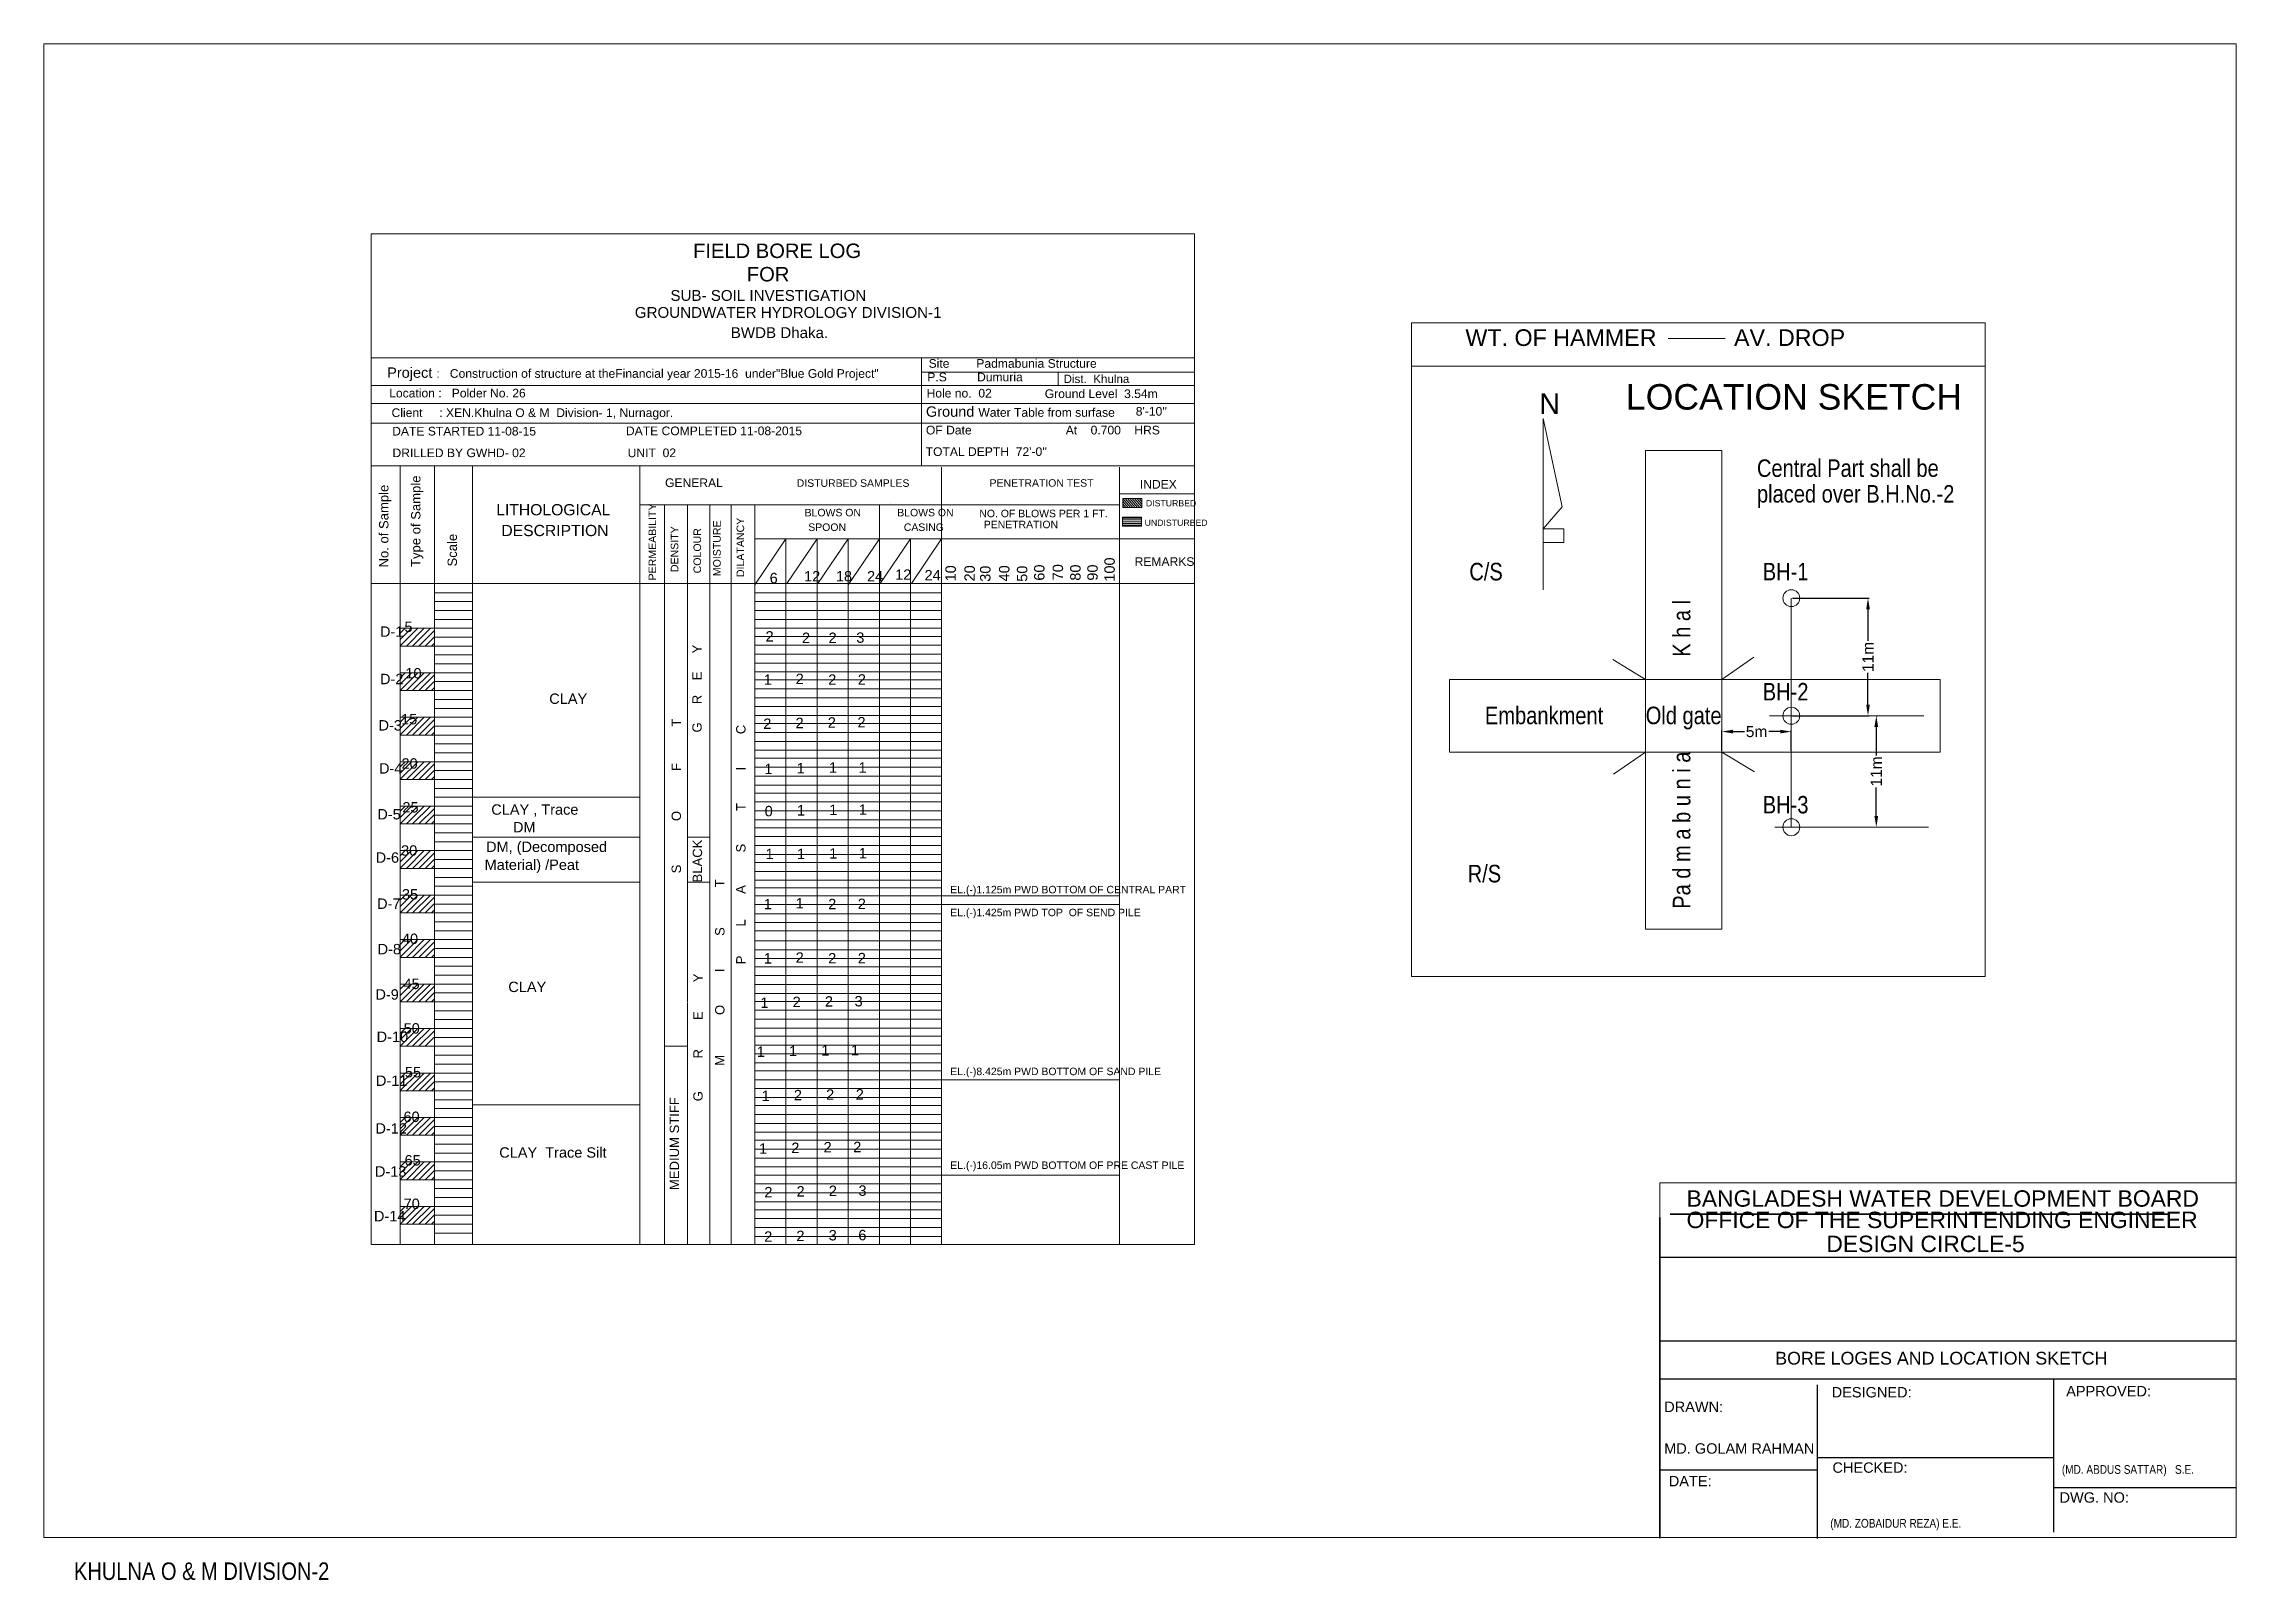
# Model space of a CAD drawing. Header units: feet. Extents: x 10083 to 81994, y 1397 to 4245.
# Drawn here: x 39694.6 to 40187.3, y 2039.6 to 2385 of the extents above; entities that cross this region are included whole.
import ezdxf

# ---------------------------------------------------------------- set-up
doc = ezdxf.new("R2010")
doc.units = ezdxf.units.FT
doc.header["$MEASUREMENT"] = 0
doc.header["$PDMODE"] = 35
doc.layers.get('0').update_dxf_attribs({"linetype": 'CONTINUOUS'})
doc.layers.get('Defpoints').update_dxf_attribs({"linetype": 'CONTINUOUS'})
doc.layers.add('OTHER', color=7, linetype='CONTINUOUS')
doc.layers.add('Text', color=7, linetype='CONTINUOUS')
for name, color, linetype, lineweight in [('Sheet', 250, 'CONTINUOUS', 35), ('VER', 15, 'CONTINUOUS', 13), ('WALL', 250, 'CONTINUOUS', 30)]:
    doc.layers.add(name, color=color, linetype=linetype, lineweight=lineweight)
doc.styles.add('ARIAL', font='arial.ttf')
doc.styles.add('ARIAL NARROW', font='ARIALN.TTF')
doc.styles.get("Standard").update_dxf_attribs({"font": 'arial.ttf'})
doc.styles.add('style1', font='arial.ttf')
doc.dimstyles.new('Architectural', dxfattribs={"dimtxt": 5, "dimasz": 6, "dimexe": 0.25, "dimexo": 0.25, "dimgap": 0.5, "dimtad": 0, "dimdec": 1, "dimzin": 3, "dimdsep": 46, "dimlunit": 3, "dimtxsty": 'Standard', "dimcen": 0.5, "dimclrd": 256, "dimclre": 256, "dimclrt": 242, "dimadec": 0, "dimazin": 0, "dimtfac": 0.5, "dimtdec": 1, "dimtofl": 0, "dimtmove": 0, "dimatfit": 3, "dimfxl": 0.25, "dimtolj": 1, "dimtzin": 0, "dimarcsym": 0})

msp = doc.modelspace()

# ---------------------------------------------------------------- texts
at = {"layer": 'Text'}
for s, height, style, p in [('WT. OF HAMMER            AV. DROP', 3.7406, 'ARIAL', (40014.09, 2317.11)), ('LOCATION SKETCH', 5.7265, 'ARIAL', (40050.15, 2302.8)), ('Central Part shall be', 3.9366, 'ARIAL NARROW', (40079.62, 2287.66)), ('placed over B.H.No.-2', 3.9366, 'ARIAL NARROW', (40079.62, 2281.89)), ('C/S', 3.937, 'ARIAL NARROW', (40014.97, 2264.4)), ('BH-1', 3.937, 'ARIAL NARROW', (40080.92, 2264.4)), ('BH-2', 3.937, 'ARIAL NARROW', (40080.92, 2237.39)), ('Embankment', 3.937, 'ARIAL NARROW', (40018.48, 2232.06)), ('Old gate', 3.937, 'ARIAL NARROW', (40054.61, 2232.06)), ('BH-3', 3.937, 'ARIAL NARROW', (40080.92, 2211.99)), ('R/S', 3.937, 'ARIAL NARROW', (40014.6, 2196.49)), ('BANGLADESH WATER DEVELOPMENT BOARD', 3.6822, 'ARIAL', (40063.79, 2123.56)), ('OFFICE OF THE SUPERINTENDING ENGINEER', 3.6822, 'ARIAL', (40063.79, 2118.75)), ('DESIGN CIRCLE-5', 3.6822, 'ARIAL', (40095.21, 2113.36)), ('BORE LOGES AND LOCATION SKETCH', 2.8632, 'ARIAL', (40083.73, 2088.06)), ('DRAWN:', 2.338, 'ARIAL', (40058.76, 2077.38)), ('DESIGNED:', 2.338, 'ARIAL', (40096.41, 2080.67)), ('APPROVED:', 2.338, 'ARIAL', (40149.12, 2080.91)), ('MD. GOLAM RAHMAN', 2.3379, 'ARIAL', (40058.76, 2068.02)), ('CHECKED:', 2.338, 'ARIAL', (40096.58, 2063.73)), ('(MD. ABDUS SATTAR)   S.E.', 1.9683, 'ARIAL NARROW', (40148.15, 2063.49)), ('DATE: ', 2.338, 'ARIAL', (40059.8, 2060.69)), ('DWG. NO:', 2.338, 'ARIAL', (40147.62, 2057)), ('(MD. ZOBAIDUR REZA) E.E.', 1.9683, 'ARIAL NARROW', (40096.1, 2051.38)), ('KHULNA O & M DIVISION-2', 3.9375, 'ARIAL NARROW', (39701.33, 2039.63))]:
    msp.add_text(s, height=height, dxfattribs=dict(at, style=style)).set_placement(p)
at = {"layer": 'Text', "style": 'ARIAL NARROW'}
msp.add_text('Pa d m a b u n i a                 K h a l ', height=3.9366, rotation=90, dxfattribs=at).set_placement((40064.64, 2190.55))
at = {"layer": 'VER', "color": 4, "lineweight": 15, "style": 'style1'}
msp.add_text('Dist.  Khulna', height=1.8687, dxfattribs=at).set_placement((39923.76, 2308.77))
at = {"layer": 'VER', "color": 4, "lineweight": 15, "attachment_point": 1, "style": 'style1'}
for s, insert, char_height, width in [(' {\\H0.8333x;P.S         Dumuria}', (39892.23, 2311.1), 2.3359, 100.58), (' {\\H0.8333x;Site        Padmabunia Structure}', (39892.52, 2314.15), 2.3359, 100.58), (' {\\H0.8333x;Hole no.  02}', (39892.06, 2307.46), 2.3359, 100.58), (' {\\H0.8333x;       Ground Level  3.54m}', (39913.34, 2307.34), 2.3359, 100.58), (' Ground {\\H0.8333x;Water Table from surfase }', (39891.92, 2303.52), 2.3359, 100.58), (" {\\H0.8333x;8'-10''}", (39939.08, 2303.39), 2.3359, 100.58), (' {\\H0.8333x;OF Date                            At    0.700    HRS        }', (39891.92, 2299.16), 2.3359, 100.58), (" {\\H0.8333x;TOTAL DEPTH  72'-0''}", (39891.86, 2294.32), 2.3359, 100.58), ('DISTURBED', (39942.27, 2282.44), 1.402, 60.348), ('UNDISTURBED', (39941.99, 2278.06), 1.4016, 60.348), ('12', (39885.91, 2266.86), 2.336, 100.58), ('24', (39892.51, 2266.73), 2.336, 100.58), ('\\P6', (39857.7, 2269.99), 2.34, 100.58), ('12', (39865.44, 2266.5), 2.336, 100.58), ('18', (39872.59, 2266.5), 2.336, 100.58), ('24', (39879.59, 2266.5), 2.336, 100.58), ('\\PD-1', (39770.12, 2257.94), 2.336, 100.58), ('\\P5', (39775.62, 2259.01), 2.34, 100.58), ('2', (39856.77, 2252.97), 2.34, 100.58), ('2', (39864.97, 2252.66), 2.34, 100.58), ('2', (39870.94, 2252.66), 2.34, 100.58), ('3', (39877.17, 2252.7), 2.34, 100.58), ('\\PD-2', (39770.12, 2247.28), 2.336, 100.58), ('\\P10', (39775.82, 2248.58), 2.336, 100.58), ('1', (39856.39, 2243.25), 2.34, 100.58), ('2', (39863.55, 2243.42), 2.34, 100.58), ('2', (39870.85, 2243.25), 2.34, 100.58), ('2', (39877.51, 2243.29), 2.34, 100.58), ('\\PD-3', (39769.79, 2236.86), 2.336, 100.58), ('\\P15', (39774.86, 2238.25), 2.336, 100.58), ('2', (39856.27, 2233.33), 2.34, 100.58), ('2', (39863.52, 2233.5), 2.34, 100.58), ('2', (39870.77, 2233.62), 2.34, 100.58), ('2', (39877.43, 2233.66), 2.34, 100.58), ('\\PD-4', (39769.9, 2227.18), 2.336, 100.58), ('\\P20', (39774.96, 2228.29), 2.336, 100.58), ('1', (39856.53, 2223.16), 2.34, 100.58), ('1', (39863.77, 2223.34), 2.34, 100.58), ('1', (39871.02, 2223.46), 2.34, 100.58), ('1', (39877.68, 2223.5), 2.34, 100.58), ('\\PD-5', (39769.52, 2216.87), 2.336, 100.58), ('\\P25', (39775.15, 2218.43), 2.336, 100.58), ('0', (39856.58, 2213.68), 2.34, 100.58), ('1', (39863.83, 2213.86), 2.34, 100.58), ('1', (39871.08, 2213.98), 2.34, 100.58), ('1', (39877.74, 2214.02), 2.34, 100.58), ('\\PD-6', (39769.14, 2207.13), 2.336, 100.58), ('\\P30', (39774.86, 2208.72), 2.336, 100.58), ('1', (39856.77, 2204.05), 2.34, 100.58), ('1', (39863.83, 2204.05), 2.34, 100.58), ('1', (39871.08, 2204.17), 2.34, 100.58), ('1', (39877.74, 2204.21), 2.34, 100.58), ('\\PD-7', (39769.47, 2196.76), 2.336, 100.58), ('\\P35', (39775.05, 2198.86), 2.336, 100.58), ('1', (39863.55, 2192.96), 2.34, 100.58), ('2', (39870.85, 2192.79), 2.34, 100.58), ('2', (39877.51, 2192.83), 2.34, 100.58), ('1', (39856.39, 2192.78), 2.34, 100.58), ('\\P40', (39775.05, 2188.86), 2.336, 100.58), ('\\PD-8', (39769.58, 2186.54), 2.336, 100.58), ('1', (39856.39, 2180.58), 2.34, 100.58), ('2', (39863.55, 2180.76), 2.34, 100.58), ('2', (39870.85, 2180.59), 2.34, 100.58), ('2', (39877.51, 2180.63), 2.34, 100.58), ('\\P45', (39775.4, 2178.72), 2.336, 100.58), ('\\PD-9', (39769.09, 2176.35), 2.336, 100.58), ('1', (39855.62, 2170.59), 2.34, 100.58), ('2', (39862.87, 2170.77), 2.34, 100.58), ('2', (39870.12, 2170.89), 2.34, 100.58), ('3', (39876.78, 2170.93), 2.34, 100.58), ('\\P50', (39775.43, 2168.72), 2.336, 100.58), ('\\PD-10', (39769.36, 2166.83), 2.336, 100.58), ('1', (39854.81, 2159.59), 2.34, 100.58), ('1', (39862.06, 2159.76), 2.34, 100.58), ('1', (39869.31, 2159.88), 2.34, 100.58), ('1', (39875.97, 2159.92), 2.34, 100.58), ('\\P55', (39775.72, 2158.86), 2.336, 100.58), ('\\PD-11', (39769.2, 2156.95), 2.336, 100.58), ('1', (39855.89, 2149.65), 2.34, 100.58), ('2', (39863.14, 2149.83), 2.34, 100.58), ('2', (39870.39, 2149.95), 2.34, 100.58), ('2', (39877.05, 2149.99), 2.34, 100.58), ('\\P60', (39775.4, 2148.84), 2.336, 100.58), ('\\PD-12', (39769.09, 2146.22), 2.336, 100.58), ('\\P65', (39775.64, 2139.05), 2.336, 100.58), ('1', (39855.32, 2137.81), 2.34, 100.58), ('2', (39862.57, 2137.98), 2.34, 100.58), ('2', (39869.82, 2138.11), 2.34, 100.58), ('2', (39876.48, 2138.15), 2.34, 100.58), ('\\PD-13', (39768.98, 2136.54), 2.336, 100.58), ('\\P70', (39775.43, 2129.27), 2.336, 100.58), ('2', (39856.51, 2128), 2.34, 100.58), ('2', (39863.75, 2128.18), 2.34, 100.58), ('2', (39871, 2128.3), 2.34, 100.58), ('3', (39877.66, 2128.34), 2.34, 100.58), ('\\PD-14', (39768.76, 2126.5), 2.336, 100.58), ('2', (39856.47, 2118.01), 2.34, 100.58), ('2', (39863.71, 2118.18), 2.34, 100.58), ('3', (39870.97, 2118.31), 2.34, 100.58), ('6', (39877.63, 2118.35), 2.34, 100.58)]:
    msp.add_mtext(s, dxfattribs=dict(at, insert=insert, char_height=char_height, width=width))
at = {"layer": 'VER', "color": 4, "lineweight": 15, "char_height": 2.336, "width": 100.58, "attachment_point": 1, "rotation": 90, "style": 'style1'}
for s, insert in [('10', (39897.21, 2264.16)), ('20', (39901.48, 2264.16)), ('30', (39905, 2264.08)), ('40', (39909.26, 2264.16)), ('50', (39913.28, 2264.08)), ('60', (39917.13, 2264.33)), ('70', (39921.31, 2264.41)), ('80', (39925.25, 2264.33)), ('90', (39929.1, 2264.33)), ('100', (39932.93, 2264.11))]:
    msp.add_mtext(s, dxfattribs=dict(at, insert=insert))
at = {"layer": 'WALL', "color": 6, "attachment_point": 1, "style": 'style1'}
for s, insert, char_height, width in [('FIELD BORE LOG', (39840.48, 2340.13), 3.2443, 139.6944), ('FOR ', (39852.57, 2334.87), 3.244, 139.6944), ('GROUNDWATER HYDROLOGY DIVISION-1', (39827.39, 2325.86), 2.4333, 104.7708), ('SUB- SOIL INVESTIGATION', (39835.4, 2329.68), 2.4333, 104.7708), ('BWDB Dhaka.', (39848.95, 2321.32), 2.4333, 104.7708), ('  Project {\\H0.8333x;:   Construction of structure at theFinancial year 2015-16  under"Blue Gold Project" }', (39769.92, 2312.28), 2.33592, 130.5752), (' {\\H0.8333x;Location :   Polder No. 26}', (39771.28, 2307.48), 2.3359, 100.58), (' N', (40028.85, 2306.48), 4.672, 201.16), ('\\pt56.06; {\\H0.8333x;Client     : XEN.Khulna O & M  Division- 1, Nurnagor.}', (39771.81, 2303.07), 2.3359, 100.58), ('\\pt56.06; {\\H0.8333x;DATE STARTED 11-08-15}', (39771.95, 2298.92), 2.3359, 100.58), ('\\pt56.06; {\\H0.8333x;DATE COMPLETED 11-08-2015}', (39824.49, 2298.99), 2.3359, 100.58), ('\\pt56.06; {\\H0.8333x;DRILLED BY GWHD- 02}', (39772.02, 2294.05), 2.3359, 100.58), ('\\pt56.06; {\\H0.8333x;UNIT  02}', (39824.88, 2294.05), 2.3359, 100.58), ('\\pt56.06; {\\H0.8333x;GENERAL}', (39833.28, 2287.32), 2.3359, 100.58), ('\\PDISTURBED SAMPLES', (39863.79, 2289.92), 1.6819, 72.4176), ('\\P\\P\\PPENETRATION TEST', (39907.13, 2295.55), 1.6819, 72.4176), ('\\pt56.06; {\\H0.8333x;INDEX}', (39940, 2286.98), 2.3359, 100.58), ('LITHOLOGICAL', (39796.24, 2281.55), 2.5228, 108.6264), (' DESCRIPTION', (39796.42, 2276.87), 2.5228, 108.6264), (' BLOWS ON', (39864.91, 2280.48), 1.682, 72.4176), ('SPOON', (39866.38, 2277.2), 1.682, 72.4176), (' BLOWS ON', (39885.73, 2280.48), 1.682, 72.4176), (' CASING', (39887.2, 2277.2), 1.682, 72.4176), ('\\P\\P\\P.', (39891.03, 2286.93), 1.68, 72.4176), ('\\PNO. OF BLOWS PER 1 FT.', (39904.83, 2283.08), 1.6819, 72.4176), ('\\P\\P\\PPENETRATION  ', (39905.82, 2286.22), 1.6819, 72.4176), ('\\pt56.06; {\\H0.8333x;REMARKS}', (39938.82, 2269.6), 2.3359, 100.58), (' CLAY  ', (39807.26, 2238.96), 2.336, 100.58), (' CLAY , Trace ', (39794.23, 2214.03), 2.3359, 100.58), (' DM', (39799.1, 2210.07), 2.336, 100.58), (' DM, (Decomposed', (39793.05, 2205.66), 2.3359, 100.58), (' Material) /Peat', (39792.73, 2201.62), 2.3359, 100.58), ('\\P\\P\\PEL.(-)1.125m PWD BOTTOM OF CENTRAL PART', (39898.29, 2204.12), 1.6819, 72.4176), ('\\P\\P\\PEL.(-)1.425m PWD TOP  OF SEND PILE', (39898.29, 2198.97), 1.6819, 72.4176), (' CLAY  ', (39798.05, 2174.16), 2.336, 100.58), ('\\P\\P\\PEL.(-)8.425m PWD BOTTOM OF SAND PILE', (39898.29, 2163.23), 1.6819, 72.4176), (' CLAY  Trace Silt ', (39796.02, 2136.92), 2.3359, 100.58), ('\\P\\P\\PEL.(-)16.05m PWD BOTTOM OF PRE CAST PILE', (39898.29, 2142.14), 1.6819, 72.4176)]:
    msp.add_mtext(s, dxfattribs=dict(at, insert=insert, char_height=char_height, width=width))
at = {"layer": 'WALL', "color": 6, "attachment_point": 1, "rotation": 90, "style": 'style1'}
for s, insert, char_height, width in [('Type of Sample', (39777.1, 2267.41), 2.1023, 90.522), ('No. of Sample', (39769.91, 2267.3), 2.1023, 90.522), ('PERMEABILITY', (39830.48, 2264.38), 1.7029, 73.3228), ('MOISTURE', (39845, 2265.34), 1.703, 73.3228), ('DILATANCY', (39850.26, 2265.13), 1.703, 73.3228), ('Scale', (39785.31, 2267.52), 2.102, 90.522), ('DENSITY', (39835.47, 2266.26), 1.703, 73.3228), ('COLOUR', (39840.58, 2265.97), 1.703, 73.3228), (' G     R    E     Y', (39840.32, 2229.37), 2.1023, 90.522), ('S            O           F          T', (39835.66, 2198.52), 2.1023, 90.522), (' P        L       A         S         T         I         C', (39850.17, 2177.26), 2.1023, 90.522), (' BLACK', (39840.41, 2195.65), 2.102, 90.522), ('M           O         I         S           T', (39845.44, 2155.24), 2.1023, 90.522), ('G         R        E        Y', (39840.54, 2147.26), 2.1023, 90.522), ('MEDIUM STIFF', (39835.23, 2127.31), 2.1023, 90.522)]:
    msp.add_mtext(s, dxfattribs=dict(at, insert=insert, char_height=char_height, width=width))

# ---------------------------------------------------------------- blocks, each defined once
blk = doc.blocks.new('*D56')
at = {"lineweight": -2, "ltscale": 0.5}
for p, q in [((40087.59, 2260.4), (40104.82, 2260.4)), ((40104.57, 2257.9), (40104.57, 2250.77)), ((40104.57, 2236.46), (40104.57, 2243.59)), ((40087.59, 2233.96), (40104.82, 2233.96))]:
    blk.add_line(p, q, dxfattribs=at)
at = {"lineweight": 15, "ltscale": 0.5}
for points in [[(40104.16, 2257.9), (40104.99, 2257.9), (40104.57, 2260.4)], [(40104.16, 2236.46), (40104.99, 2236.46), (40104.57, 2233.96)]]:
    blk.add_solid(points, dxfattribs=at)
at = {"layer": 'Defpoints', "color": 0, "lineweight": 15, "ltscale": 0.5}
for p in [(40087.34, 2260.4), (40087.34, 2233.96), (40104.57, 2233.96)]:
    blk.add_point(p, dxfattribs=at)
at = {"color": 242, "lineweight": 15, "ltscale": 0.5, "insert": (40104.57, 2247.18), "char_height": 2.5, "attachment_point": 5, "rotation": 90}
blk.add_mtext('\\A1;11m', dxfattribs=at)
blk = doc.blocks.new('*D57')
at = {"lineweight": -2, "ltscale": 0.5}
for p, q in [((40071.73, 2226.04), (40071.73, 2230.64)), ((40074.23, 2230.39), (40076.79, 2230.39)), ((40084.84, 2230.39), (40082.28, 2230.39)), ((40087.34, 2226.04), (40087.34, 2230.64))]:
    blk.add_line(p, q, dxfattribs=at)
at = {"lineweight": 15, "ltscale": 0.5}
for points in [[(40074.23, 2230.81), (40074.23, 2229.98), (40071.73, 2230.39)], [(40084.84, 2230.81), (40084.84, 2229.98), (40087.34, 2230.39)]]:
    blk.add_solid(points, dxfattribs=at)
at = {"layer": 'Defpoints', "color": 0, "lineweight": 15, "ltscale": 0.5}
for p in [(40087.34, 2230.39), (40071.73, 2225.79), (40087.34, 2225.79)]:
    blk.add_point(p, dxfattribs=at)
at = {"color": 242, "lineweight": 15, "ltscale": 0.5, "insert": (40079.53, 2230.39), "char_height": 2.5, "attachment_point": 5}
blk.add_mtext('\\A1;5m', dxfattribs=at)
blk = doc.blocks.new('*D58')
at = {"lineweight": -2, "ltscale": 0.5}
for p, q in [((40106.5, 2233.96), (40106.69, 2233.96)), ((40106.44, 2231.46), (40106.44, 2225.01)), ((40106.44, 2211.38), (40106.44, 2217.82))]:
    blk.add_line(p, q, dxfattribs=at)
at = {"lineweight": 15, "ltscale": 0.5}
for points in [[(40106.02, 2231.46), (40106.85, 2231.46), (40106.44, 2233.96)], [(40106.02, 2211.38), (40106.85, 2211.38), (40106.44, 2208.88)]]:
    blk.add_solid(points, dxfattribs=at)
at = {"layer": 'Defpoints', "color": 0, "lineweight": 15, "ltscale": 0.5}
for p in [(40106.25, 2233.96), (40106.44, 2208.88), (40106.44, 2208.88)]:
    blk.add_point(p, dxfattribs=at)
at = {"color": 242, "lineweight": 15, "ltscale": 0.5, "insert": (40106.44, 2221.42), "char_height": 2.5, "attachment_point": 5, "rotation": 90}
blk.add_mtext('\\A1;11m', dxfattribs=at)

# ---------------------------------------------------------------- dimensions: what is measured, and where the dimension line sits
at = {"color": 1, "lineweight": 15, "ltscale": 0.5}
for base, p1, p2, picture, middle in [((40104.57, 2233.96), (40087.34, 2260.4), (40087.34, 2233.96), '*D56', (40104.57, 2247.18)), ((40106.44, 2208.88), (40106.25, 2233.96), (40106.44, 2208.88), '*D58', (40106.44, 2221.42))]:
    dim = msp.add_linear_dim(base=base, p1=p1, p2=p2, angle=90, text='11m', dimstyle='Architectural', override={"dimtxt": 2.5, "dimasz": 2.5, "dimfxl": 3, "dimarcsym": 1}, dxfattribs=at)
    dim.commit()
    dim.dimension.update_dxf_attribs({"geometry": picture, "text_midpoint": middle})
dim = msp.add_linear_dim(base=(40087.34, 2230.39), p1=(40071.73, 2225.79), p2=(40087.34, 2225.79), text='5m', dimstyle='Architectural', override={"dimtxt": 2.5, "dimasz": 2.5, "dimfxl": 3, "dimarcsym": 1}, dxfattribs=at)
dim.commit()
dim.dimension.update_dxf_attribs({"geometry": '*D57', "text_midpoint": (40079.53, 2230.39)})

# ---------------------------------------------------------------- linework, layer by layer
at = {"color": 1, "lineweight": 15, "ltscale": 0.5}
for p, q in [((39694.56, 2049.17), (39694.56, 2385.05)), ((40002, 2322.28), (40130.92, 2322.28)), ((40002, 2322.28), (40002, 2175.33)), ((40130.92, 2322.28), (40130.92, 2175.33)), ((40059.67, 2318.79), (40072.47, 2318.79)), ((40130.92, 2312.53), (40002, 2312.53)), ((40054.54, 2186), (40054.54, 2293.63)), ((40054.54, 2293.63), (40071.73, 2293.63)), ((40071.73, 2293.63), (40071.73, 2186)), ((40087.34, 2260.4), (40087.34, 2208.88)), ((40087.34, 2233.96), (40087.34, 2256.4)), ((40071.73, 2242.12), (40078.88, 2247.11)), ((40010.53, 2242.12), (40120.77, 2242.12)), ((40010.53, 2225.79), (40010.53, 2242.12)), ((40054.54, 2242.12), (40047.24, 2246.58)), ((40120.77, 2242.12), (40120.77, 2225.79)), ((40117.12, 2233.96), (40082.46, 2233.96)), ((40120.77, 2225.79), (40010.53, 2225.79)), ((40047.39, 2220.8), (40054.54, 2225.79)), ((40079.04, 2221.34), (40071.73, 2225.79)), ((39790.92, 2215.62), (39828.5, 2215.62)), ((40083.66, 2208.88), (40094.68, 2208.88)), ((40094.68, 2208.88), (40118.19, 2208.88)), ((39790.92, 2206.68), (39828.5, 2206.68)), ((39839.22, 2206.68), (39844.22, 2206.68)), ((39790.92, 2196.55), (39828.5, 2196.55)), ((39839.22, 2196.55), (39844.22, 2196.55)), ((39896.36, 2193.43), (39936.36, 2193.43)), ((39896.36, 2191.54), (39936.36, 2191.54)), ((40054.54, 2186), (40071.73, 2186)), ((40130.92, 2175.33), (40002, 2175.33)), ((39834.09, 2159.62), (39839.22, 2159.62)), ((39896.36, 2152.1), (39936.36, 2152.1)), ((39896.36, 2130.68), (39936.36, 2130.68)), ((40057.76, 2128.94), (40057.76, 2049)), ((40187.32, 2128.94), (40057.76, 2128.94))]:
    msp.add_line(p, q, dxfattribs=at)
msp.add_lwpolyline([(39694.56, 2385.05), (40187.32, 2385.05), (40187.32, 2049.17), (39694.56, 2049.17)], close=True, dxfattribs=at)
for centre in [(40087.34, 2260.4), (40087.34, 2233.96), (40087.34, 2208.88)]:
    msp.add_circle(centre, 1.9, dxfattribs=at)
at = {"layer": 'OTHER', "lineweight": 15}
for p, q in [((39953.22, 2342.29), (39932.53, 2342.29)), ((39891.81, 2314.42), (39891.81, 2290.16)), ((39922.55, 2311.88), (39922.55, 2311.88)), ((39922.55, 2311.18), (39922.55, 2308.18)), ((40031.59, 2300.83), (40031.59, 2262.29)), ((40031.59, 2300.83), (40035.85, 2280.93)), ((39936.36, 2289.88), (39936.36, 2281.38)), ((39884.81, 2281.67), (39884.81, 2281.67)), ((39936.36, 2283.85), (39953.22, 2283.85)), ((39937.07, 2282.21), (39938.27, 2280.81)), ((39937.07, 2281.6), (39937.74, 2280.81)), ((39936.36, 2281.38), (39936.36, 2115.06)), ((39937.1, 2281.05), (39937.25, 2280.87)), ((40035.85, 2280.93), (40031.59, 2275.97)), ((39854.36, 2263.43), (39861.36, 2273.75)), ((39870.81, 2274.03), (39870.81, 2274.03)), ((39870.81, 2274.03), (39870.81, 2274.03)), ((39790.92, 2263.71), (39787.91, 2263.71))]:
    msp.add_line(p, q, dxfattribs=at)
at = {"layer": 'OTHER'}
for p, q in [((40057.76, 2112.18), (40187.32, 2112.18)), ((40057.76, 2093.36), (40187.32, 2093.36)), ((40057.76, 2084.85), (40187.32, 2084.85)), ((40146.27, 2084.85), (40146.27, 2050.35)), ((40093.17, 2083.48), (40093.17, 2048.98)), ((40093.17, 2067.15), (40146.27, 2067.15)), ((40057.72, 2064.41), (40093.17, 2064.41)), ((40146.27, 2060.41), (40187.32, 2060.41))]:
    msp.add_line(p, q, dxfattribs=at)
at = {"layer": 'OTHER', "lineweight": 15}
msp.add_lwpolyline([(40031.59, 2275.97), (40036.2, 2275.97), (40036.2, 2272.93), (40031.59, 2272.93)], close=True, dxfattribs=at)
at = {"layer": 'Sheet'}
for p, q in [((40057.76, 2049), (40057.76, 2121.11)), ((40060.14, 2121.87), (40172.22, 2121.87))]:
    msp.add_line(p, q, dxfattribs=at)
at = {"layer": 'VER', "color": 4, "lineweight": 15}
for p, q in [((39932.53, 2342.29), (39768.12, 2342.29)), ((39768.12, 2314.42), (39953.22, 2314.42)), ((39891.81, 2314.42), (39880.98, 2314.42)), ((39891.81, 2311.18), (39953.22, 2311.18)), ((39768.12, 2308.18), (39953.22, 2308.18)), ((39768.12, 2304.17), (39953.22, 2304.17)), ((39768.12, 2299.76), (39953.22, 2299.76)), ((39768.12, 2290.16), (39953.22, 2290.16)), ((39774.67, 2290.16), (39774.67, 2115.06)), ((39782.38, 2290.16), (39782.38, 2115.06)), ((39790.92, 2290.16), (39790.92, 2115.06)), ((39790.92, 2290.16), (39790.92, 2115.06)), ((39828.5, 2290.16), (39828.5, 2115.06)), ((39896.36, 2289.88), (39896.36, 2115.06)), ((39937.07, 2282.82), (39938.8, 2280.81)), ((39937.07, 2282.82), (39938.8, 2280.81)), ((39937.07, 2282.82), (39938.8, 2280.81)), ((39937.59, 2282.82), (39939.33, 2280.81)), ((39938.12, 2282.82), (39939.86, 2280.81)), ((39938.65, 2282.82), (39940.39, 2280.81)), ((39939.18, 2282.82), (39940.91, 2280.81)), ((39939.71, 2282.82), (39941.35, 2280.92)), ((39940.23, 2282.82), (39941.35, 2281.54)), ((39940.76, 2282.82), (39941.35, 2282.15)), ((39828.5, 2281.38), (39936.36, 2281.38)), ((39834.09, 2281.38), (39834.09, 2115.06)), ((39839.22, 2281.38), (39839.22, 2169.5)), ((39844.22, 2281.38), (39844.22, 2115.06)), ((39849.07, 2281.43), (39849.07, 2115.11)), ((39854.36, 2281.38), (39854.36, 2115.06)), ((39882.36, 2281.38), (39882.36, 2261.62)), ((39941.31, 2278.38), (39937.03, 2278.38)), ((39941.31, 2277.98), (39937.03, 2277.98)), ((39941.31, 2277.58), (39937.03, 2277.58)), ((39941.31, 2277.18), (39937.03, 2277.18)), ((39941.31, 2276.78), (39937.03, 2276.78)), ((39953.22, 2273.75), (39854.36, 2273.75)), ((39861.36, 2273.75), (39861.36, 2115.06)), ((39861.55, 2263.71), (39868.36, 2273.75)), ((39868.36, 2273.75), (39868.36, 2115.06)), ((39868.55, 2263.71), (39875.36, 2273.75)), ((39875.36, 2273.75), (39875.36, 2115.06)), ((39875.36, 2263.43), (39882.36, 2273.75)), ((39882.55, 2263.71), (39889.36, 2273.75)), ((39889.36, 2273.75), (39889.36, 2261.62)), ((39889.55, 2263.71), (39896.36, 2273.75)), ((39768.12, 2263.71), (39953.22, 2263.71)), ((39834.09, 2263.43), (39834.09, 2115.06)), ((39844.22, 2263.43), (39844.22, 2115.06)), ((39863.81, 2263.71), (39866.75, 2263.71)), ((39863.81, 2263.71), (39865, 2263.71)), ((39877.81, 2263.71), (39877.81, 2263.71)), ((39891.81, 2263.71), (39891.81, 2263.71)), ((39782.38, 2261.62), (39790.92, 2261.62)), ((39782.38, 2259.62), (39790.92, 2259.62)), ((39782.38, 2257.62), (39790.92, 2257.62)), ((39854.36, 2261.62), (39896.36, 2261.62)), ((39854.36, 2259.62), (39896.36, 2259.62)), ((39854.36, 2257.62), (39896.36, 2257.62)), ((39868.36, 2261.62), (39868.36, 2115.06)), ((39875.36, 2261.62), (39875.36, 2115.06)), ((39882.36, 2261.62), (39882.36, 2115.06)), ((39889.36, 2261.62), (39889.36, 2115.06)), ((39774.67, 2253.62), (39790.92, 2253.62)), ((39777.21, 2253.62), (39774.67, 2251.08)), ((39775.8, 2253.62), (39774.67, 2252.49)), ((39778.63, 2253.62), (39774.67, 2249.66)), ((39780.04, 2253.62), (39776.04, 2249.62)), ((39781.46, 2253.62), (39777.45, 2249.62)), ((39782.38, 2253.13), (39778.87, 2249.62)), ((39782.38, 2255.62), (39790.92, 2255.62)), ((39782.38, 2253.62), (39790.92, 2253.62)), ((39854.36, 2255.62), (39896.36, 2255.62)), ((39854.36, 2255.62), (39896.36, 2255.62)), ((39854.36, 2253.62), (39896.36, 2253.62)), ((39774.67, 2249.62), (39790.92, 2249.62)), ((39782.38, 2251.72), (39780.28, 2249.62)), ((39782.38, 2250.3), (39781.7, 2249.62)), ((39782.38, 2251.62), (39790.92, 2251.62)), ((39782.38, 2247.62), (39790.92, 2247.62)), ((39854.36, 2251.81), (39896.36, 2251.81)), ((39854.36, 2251.81), (39896.36, 2251.81)), ((39854.36, 2249.81), (39896.36, 2249.81)), ((39854.36, 2249.81), (39896.36, 2249.81)), ((39854.36, 2249.81), (39896.36, 2249.81)), ((39854.36, 2247.81), (39896.36, 2247.81)), ((39854.36, 2247.81), (39896.36, 2247.81)), ((39854.36, 2247.81), (39896.36, 2247.81)), ((39774.67, 2243.62), (39790.92, 2243.62)), ((39777.21, 2243.62), (39774.67, 2241.08)), ((39775.8, 2243.62), (39774.67, 2242.49)), ((39778.63, 2243.62), (39774.67, 2239.66)), ((39780.04, 2243.62), (39776.04, 2239.62)), ((39781.46, 2243.62), (39777.45, 2239.62)), ((39782.38, 2243.13), (39778.87, 2239.62)), ((39782.38, 2245.62), (39790.92, 2245.62)), ((39782.38, 2245.62), (39790.92, 2245.62)), ((39854.36, 2245.81), (39896.36, 2245.81)), ((39854.36, 2243.81), (39896.36, 2243.81)), ((39774.67, 2239.62), (39790.92, 2239.62)), ((39782.38, 2241.72), (39780.28, 2239.62)), ((39782.38, 2240.3), (39781.7, 2239.62)), ((39782.38, 2241.62), (39790.92, 2241.62)), ((39782.38, 2237.62), (39790.92, 2237.62)), ((39782.38, 2237.62), (39790.92, 2237.62)), ((39854.36, 2242), (39896.36, 2242)), ((39854.36, 2242), (39896.36, 2242)), ((39854.36, 2240), (39896.36, 2240)), ((39854.36, 2240), (39896.36, 2240)), ((39854.36, 2240), (39896.36, 2240)), ((39854.36, 2238), (39896.36, 2238)), ((39774.67, 2233.62), (39790.92, 2233.62)), ((39777.21, 2233.62), (39774.67, 2231.08)), ((39775.8, 2233.62), (39774.67, 2232.49)), ((39778.63, 2233.62), (39774.67, 2229.66)), ((39780.04, 2233.62), (39776.04, 2229.62)), ((39781.46, 2233.62), (39777.45, 2229.62)), ((39782.38, 2233.13), (39778.87, 2229.62)), ((39782.38, 2235.62), (39790.92, 2235.62)), ((39854.36, 2236), (39896.36, 2236)), ((39854.36, 2234), (39896.36, 2234)), ((39774.67, 2229.62), (39790.92, 2229.62)), ((39782.38, 2231.72), (39780.28, 2229.62)), ((39782.38, 2230.3), (39781.7, 2229.62)), ((39782.38, 2231.62), (39790.92, 2231.62)), ((39782.38, 2229.62), (39790.92, 2229.62)), ((39782.38, 2227.62), (39790.92, 2227.62)), ((39854.36, 2232.19), (39896.36, 2232.19)), ((39854.36, 2232.19), (39896.36, 2232.19)), ((39854.36, 2230.19), (39896.36, 2230.19)), ((39854.36, 2228.19), (39896.36, 2228.19)), ((39774.67, 2223.62), (39790.92, 2223.62)), ((39777.21, 2223.62), (39774.67, 2221.08)), ((39775.8, 2223.62), (39774.67, 2222.49)), ((39778.63, 2223.62), (39774.67, 2219.66)), ((39780.04, 2223.62), (39776.04, 2219.62)), ((39781.46, 2223.62), (39777.45, 2219.62)), ((39782.38, 2223.13), (39778.87, 2219.62)), ((39782.38, 2225.62), (39790.92, 2225.62)), ((39854.36, 2226.19), (39896.36, 2226.19)), ((39854.36, 2224.38), (39896.36, 2224.38)), ((39854.36, 2224.38), (39896.36, 2224.38)), ((39854.36, 2222.38), (39896.36, 2222.38)), ((39774.67, 2219.62), (39790.92, 2219.62)), ((39782.38, 2221.72), (39780.28, 2219.62)), ((39782.38, 2220.3), (39781.7, 2219.62)), ((39782.38, 2221.62), (39790.92, 2221.62)), ((39782.38, 2221.62), (39790.92, 2221.62)), ((39782.38, 2217.62), (39790.92, 2217.62)), ((39854.36, 2220.38), (39896.36, 2220.38)), ((39854.36, 2218.38), (39896.36, 2218.38)), ((39774.67, 2213.62), (39790.92, 2213.62)), ((39777.21, 2213.62), (39774.67, 2211.08)), ((39775.8, 2213.62), (39774.67, 2212.49)), ((39778.63, 2213.62), (39774.67, 2209.66)), ((39780.04, 2213.62), (39776.04, 2209.62)), ((39781.46, 2213.62), (39777.45, 2209.62)), ((39782.38, 2213.13), (39778.87, 2209.62)), ((39782.38, 2215.62), (39790.92, 2215.62)), ((39782.38, 2213.62), (39790.92, 2213.62)), ((39854.36, 2216.58), (39896.36, 2216.58)), ((39854.36, 2216.58), (39896.36, 2216.58)), ((39854.36, 2214.58), (39896.36, 2214.58)), ((39854.36, 2212.58), (39896.36, 2212.58)), ((39774.67, 2209.62), (39790.92, 2209.62)), ((39782.38, 2211.72), (39780.28, 2209.62)), ((39782.38, 2210.3), (39781.7, 2209.62)), ((39782.38, 2211.62), (39790.92, 2211.62)), ((39782.38, 2207.62), (39790.92, 2207.62)), ((39854.36, 2210.58), (39896.36, 2210.58)), ((39854.36, 2208.77), (39896.36, 2208.77)), ((39854.36, 2208.77), (39896.36, 2208.77)), ((39774.67, 2203.62), (39790.92, 2203.62)), ((39777.21, 2203.62), (39774.67, 2201.08)), ((39775.8, 2203.62), (39774.67, 2202.49)), ((39778.63, 2203.62), (39774.67, 2199.66)), ((39780.04, 2203.62), (39776.04, 2199.62)), ((39781.46, 2203.62), (39777.45, 2199.62)), ((39782.38, 2203.13), (39778.87, 2199.62)), ((39782.38, 2205.62), (39790.92, 2205.62)), ((39782.38, 2205.62), (39790.92, 2205.62)), ((39854.36, 2206.77), (39896.36, 2206.77)), ((39854.36, 2204.77), (39896.36, 2204.77)), ((39854.36, 2202.77), (39896.36, 2202.77)), ((39774.67, 2199.62), (39790.92, 2199.62)), ((39782.38, 2201.72), (39780.28, 2199.62)), ((39782.38, 2200.3), (39781.7, 2199.62)), ((39782.38, 2201.62), (39790.92, 2201.62)), ((39854.36, 2200.96), (39896.36, 2200.96)), ((39854.36, 2200.96), (39896.36, 2200.96)), ((39854.36, 2200.96), (39896.36, 2200.96)), ((39854.36, 2198.96), (39896.36, 2198.96)), ((39854.36, 2198.96), (39896.36, 2198.96)), ((39774.67, 2193.62), (39790.92, 2193.62)), ((39777.21, 2193.62), (39774.67, 2191.08)), ((39775.8, 2193.62), (39774.67, 2192.49)), ((39778.63, 2193.62), (39774.67, 2189.66)), ((39780.04, 2193.62), (39776.04, 2189.62)), ((39781.46, 2193.62), (39777.45, 2189.62)), ((39782.38, 2193.13), (39778.87, 2189.62)), ((39782.38, 2197.62), (39790.92, 2197.62)), ((39782.38, 2197.62), (39790.92, 2197.62)), ((39782.38, 2195.62), (39790.92, 2195.62)), ((39854.36, 2196.96), (39896.36, 2196.96)), ((39854.36, 2196.96), (39896.36, 2196.96)), ((39854.36, 2195.24), (39896.36, 2195.24)), ((39854.36, 2195.24), (39896.36, 2195.24)), ((39854.36, 2193.43), (39896.36, 2193.43)), ((39854.36, 2193.43), (39896.36, 2193.43)), ((39774.67, 2189.62), (39790.92, 2189.62)), ((39782.38, 2191.72), (39780.28, 2189.62)), ((39782.38, 2190.3), (39781.7, 2189.62)), ((39782.38, 2191.62), (39790.92, 2191.62)), ((39782.38, 2189.62), (39790.92, 2189.62)), ((39854.36, 2191.54), (39896.36, 2191.54)), ((39854.36, 2189.43), (39896.36, 2189.43)), ((39774.67, 2183.62), (39790.92, 2183.62)), ((39777.21, 2183.62), (39774.67, 2181.08)), ((39775.8, 2183.62), (39774.67, 2182.49)), ((39778.63, 2183.62), (39774.67, 2179.66)), ((39780.04, 2183.62), (39776.04, 2179.62)), ((39781.46, 2183.62), (39777.45, 2179.62)), ((39782.38, 2183.13), (39778.87, 2179.62)), ((39782.38, 2187.62), (39790.92, 2187.62)), ((39782.38, 2185.62), (39790.92, 2185.62)), ((39854.36, 2187.43), (39896.36, 2187.43)), ((39854.36, 2185.62), (39896.36, 2185.62)), ((39854.36, 2185.62), (39896.36, 2185.62)), ((39854.36, 2183.34), (39896.36, 2183.34)), ((39774.67, 2179.62), (39790.92, 2179.62)), ((39782.38, 2181.72), (39780.28, 2179.62)), ((39782.38, 2180.3), (39781.7, 2179.62)), ((39782.38, 2181.62), (39790.92, 2181.62)), ((39782.38, 2181.62), (39790.92, 2181.62)), ((39854.36, 2181.34), (39896.36, 2181.34)), ((39854.36, 2179.34), (39896.36, 2179.34)), ((39774.67, 2173.62), (39790.92, 2173.62)), ((39777.21, 2173.62), (39774.67, 2171.08)), ((39775.8, 2173.62), (39774.67, 2172.49)), ((39778.63, 2173.62), (39774.67, 2169.66)), ((39780.04, 2173.62), (39776.04, 2169.62)), ((39781.46, 2173.62), (39777.45, 2169.62)), ((39782.38, 2173.13), (39778.87, 2169.62)), ((39782.38, 2177.62), (39790.92, 2177.62)), ((39782.38, 2175.62), (39790.92, 2175.62)), ((39782.38, 2173.62), (39790.92, 2173.62)), ((39854.36, 2177.53), (39896.36, 2177.53)), ((39854.36, 2177.53), (39896.36, 2177.53)), ((39854.36, 2175.53), (39896.36, 2175.53)), ((39854.36, 2173.53), (39896.36, 2173.53)), ((39774.67, 2169.62), (39790.92, 2169.62)), ((39782.38, 2171.72), (39780.28, 2169.62)), ((39782.38, 2170.3), (39781.7, 2169.62)), ((39782.38, 2171.62), (39790.92, 2171.62)), ((39839.22, 2169.29), (39839.22, 2115.06)), ((39854.36, 2171.53), (39896.36, 2171.53)), ((39854.36, 2169.72), (39896.36, 2169.72)), ((39854.36, 2169.72), (39896.36, 2169.72)), ((39854.36, 2169.72), (39896.36, 2169.72)), ((39774.67, 2163.62), (39790.92, 2163.62)), ((39777.21, 2163.62), (39774.67, 2161.08)), ((39775.8, 2163.62), (39774.67, 2162.49)), ((39778.63, 2163.62), (39774.67, 2159.66)), ((39780.04, 2163.62), (39776.04, 2159.62)), ((39781.46, 2163.62), (39777.45, 2159.62)), ((39782.38, 2167.62), (39790.92, 2167.62)), ((39782.38, 2165.62), (39790.92, 2165.62)), ((39782.38, 2165.62), (39790.92, 2165.62)), ((39854.36, 2167.72), (39896.36, 2167.72)), ((39854.36, 2167.72), (39896.36, 2167.72)), ((39854.36, 2165.72), (39896.36, 2165.72)), ((39854.36, 2165.72), (39896.36, 2165.72)), ((39854.36, 2163.72), (39896.36, 2163.72)), ((39854.36, 2163.72), (39896.36, 2163.72)), ((39774.67, 2159.62), (39790.92, 2159.62)), ((39782.38, 2163.13), (39778.87, 2159.62)), ((39782.38, 2161.72), (39780.28, 2159.62)), ((39782.38, 2161.62), (39790.92, 2161.62)), ((39854.36, 2161.91), (39896.36, 2161.91)), ((39854.36, 2161.91), (39896.36, 2161.91)), ((39854.36, 2159.91), (39896.36, 2159.91)), ((39774.67, 2153.62), (39790.92, 2153.62)), ((39777.21, 2153.62), (39774.67, 2151.08)), ((39775.8, 2153.62), (39774.67, 2152.49)), ((39778.63, 2153.62), (39774.67, 2149.66)), ((39780.04, 2153.62), (39776.04, 2149.62)), ((39781.46, 2153.62), (39777.45, 2149.62)), ((39782.38, 2157.62), (39790.92, 2157.62)), ((39782.38, 2157.62), (39790.92, 2157.62)), ((39782.38, 2155.62), (39790.92, 2155.62)), ((39854.36, 2157.91), (39896.36, 2157.91)), ((39854.36, 2155.91), (39896.36, 2155.91)), ((39854.36, 2154.1), (39896.36, 2154.1)), ((39854.36, 2154.1), (39896.36, 2154.1)), ((39774.67, 2149.62), (39790.92, 2149.62)), ((39782.38, 2153.13), (39778.87, 2149.62)), ((39782.38, 2151.72), (39780.28, 2149.62)), ((39782.38, 2150.3), (39781.7, 2149.62)), ((39782.38, 2151.62), (39790.92, 2151.62)), ((39782.38, 2149.62), (39790.92, 2149.62)), ((39854.36, 2152.1), (39896.36, 2152.1)), ((39854.36, 2150.1), (39896.36, 2150.1)), ((39774.67, 2143.62), (39790.92, 2143.62)), ((39777.21, 2143.62), (39774.67, 2141.08)), ((39775.8, 2143.62), (39774.67, 2142.49)), ((39778.63, 2143.62), (39774.67, 2139.66)), ((39780.04, 2143.62), (39776.04, 2139.62)), ((39781.46, 2143.62), (39777.45, 2139.62)), ((39782.38, 2147.62), (39790.92, 2147.62)), ((39782.38, 2145.62), (39790.92, 2145.62)), ((39790.92, 2146.46), (39828.5, 2146.46)), ((39854.36, 2148.1), (39896.36, 2148.1)), ((39854.36, 2146.3), (39896.36, 2146.3)), ((39854.36, 2146.3), (39896.36, 2146.3)), ((39854.36, 2144.3), (39896.36, 2144.3)), ((39774.67, 2139.62), (39790.92, 2139.62)), ((39782.38, 2143.13), (39778.87, 2139.62)), ((39782.38, 2141.72), (39780.28, 2139.62)), ((39782.38, 2140.3), (39781.7, 2139.62)), ((39782.38, 2141.62), (39790.92, 2141.62)), ((39782.38, 2141.62), (39790.92, 2141.62)), ((39854.36, 2142.3), (39896.36, 2142.3)), ((39854.36, 2140.3), (39896.36, 2140.3)), ((39782.38, 2137.62), (39790.92, 2137.62)), ((39782.38, 2135.62), (39790.92, 2135.62)), ((39854.36, 2138.49), (39896.36, 2138.49)), ((39854.36, 2138.49), (39896.36, 2138.49)), ((39854.36, 2138.49), (39896.36, 2138.49)), ((39854.36, 2136.49), (39896.36, 2136.49)), ((39854.36, 2136.49), (39896.36, 2136.49)), ((39854.36, 2134.49), (39896.36, 2134.49)), ((39854.36, 2134.49), (39896.36, 2134.49)), ((39774.67, 2133.62), (39790.92, 2133.62)), ((39777.21, 2133.62), (39774.67, 2131.08)), ((39775.8, 2133.62), (39774.67, 2132.49)), ((39778.63, 2133.62), (39774.67, 2129.66)), ((39774.67, 2129.62), (39790.92, 2129.62)), ((39780.04, 2133.62), (39776.04, 2129.62)), ((39781.46, 2133.62), (39777.45, 2129.62)), ((39782.38, 2133.13), (39778.87, 2129.62)), ((39782.38, 2131.72), (39780.28, 2129.62)), ((39782.38, 2130.3), (39781.7, 2129.62)), ((39782.38, 2133.62), (39790.92, 2133.62)), ((39782.38, 2131.62), (39790.92, 2131.62)), ((39854.36, 2132.49), (39896.36, 2132.49)), ((39854.36, 2132.49), (39896.36, 2132.49)), ((39854.36, 2130.68), (39896.36, 2130.68)), ((39854.36, 2130.68), (39896.36, 2130.68)), ((39854.36, 2130.68), (39896.36, 2130.68)), ((39782.38, 2127.62), (39790.92, 2127.62)), ((39782.38, 2125.62), (39790.92, 2125.62)), ((39782.38, 2125.62), (39790.92, 2125.62)), ((39854.36, 2128.68), (39896.36, 2128.68)), ((39854.36, 2128.68), (39896.36, 2128.68)), ((39854.36, 2126.68), (39896.36, 2126.68)), ((39854.36, 2126.68), (39896.36, 2126.68)), ((39854.36, 2124.68), (39896.36, 2124.68)), ((39854.36, 2124.68), (39896.36, 2124.68)), ((39774.67, 2123.62), (39790.92, 2123.62)), ((39777.21, 2123.62), (39774.67, 2121.08)), ((39775.8, 2123.62), (39774.67, 2122.49)), ((39778.63, 2123.62), (39774.67, 2119.66)), ((39774.67, 2119.62), (39790.92, 2119.62)), ((39780.04, 2123.62), (39776.04, 2119.62)), ((39781.46, 2123.62), (39777.45, 2119.62)), ((39782.38, 2123.13), (39778.87, 2119.62)), ((39782.38, 2121.72), (39780.28, 2119.62)), ((39782.38, 2120.3), (39781.7, 2119.62)), ((39782.38, 2121.62), (39790.92, 2121.62)), ((39854.36, 2122.87), (39896.36, 2122.87)), ((39854.36, 2122.87), (39896.36, 2122.87)), ((39854.36, 2120.87), (39896.36, 2120.87)), ((39768.12, 2115.06), (39953.22, 2115.06)), ((39782.38, 2117.62), (39790.92, 2117.62)), ((39782.38, 2117.62), (39790.92, 2117.62)), ((39854.36, 2118.87), (39896.36, 2118.87)), ((39854.36, 2116.87), (39896.36, 2116.87)), ((39854.36, 2115.06), (39889.36, 2115.06))]:
    msp.add_line(p, q, dxfattribs=at)
for points in [[(39768.12, 2115.06), (39768.12, 2342.29)], [(39953.22, 2342.29), (39953.22, 2115.06)]]:
    msp.add_lwpolyline(points, dxfattribs=at)
for points in [[(39937.07, 2282.82), (39941.35, 2282.82), (39941.35, 2280.81), (39937.07, 2280.81)], [(39937.03, 2278.58), (39941.31, 2278.58), (39941.31, 2276.57), (39937.03, 2276.57)], [(39774.67, 2253.62), (39782.38, 2253.62), (39782.38, 2249.62), (39774.67, 2249.62)], [(39774.67, 2243.62), (39782.38, 2243.62), (39782.38, 2239.62), (39774.67, 2239.62)], [(39774.67, 2233.62), (39782.38, 2233.62), (39782.38, 2229.62), (39774.67, 2229.62)], [(39774.67, 2223.62), (39782.38, 2223.62), (39782.38, 2219.62), (39774.67, 2219.62)], [(39774.67, 2213.62), (39782.38, 2213.62), (39782.38, 2209.62), (39774.67, 2209.62)], [(39774.67, 2203.62), (39782.38, 2203.62), (39782.38, 2199.62), (39774.67, 2199.62)], [(39774.67, 2193.62), (39782.38, 2193.62), (39782.38, 2189.62), (39774.67, 2189.62)], [(39774.67, 2183.62), (39782.38, 2183.62), (39782.38, 2179.62), (39774.67, 2179.62)], [(39774.67, 2173.62), (39782.38, 2173.62), (39782.38, 2169.62), (39774.67, 2169.62)], [(39774.67, 2163.62), (39782.38, 2163.62), (39782.38, 2159.62), (39774.67, 2159.62)], [(39774.67, 2153.62), (39782.38, 2153.62), (39782.38, 2149.62), (39774.67, 2149.62)], [(39774.67, 2143.62), (39782.38, 2143.62), (39782.38, 2139.62), (39774.67, 2139.62)], [(39774.67, 2133.62), (39782.38, 2133.62), (39782.38, 2129.62), (39774.67, 2129.62)], [(39774.67, 2123.62), (39782.38, 2123.62), (39782.38, 2119.62), (39774.67, 2119.62)]]:
    msp.add_lwpolyline(points, close=True, dxfattribs=at)

msp.set_redraw_order([(e.dxf.handle, doc.entitydb.next_handle()) for e in msp.query("TEXT MTEXT ATTDEF DIMENSION ARC_DIMENSION")])  # texts and dimensions are drawn at this point

doc.saveas('drawing.dxf')
